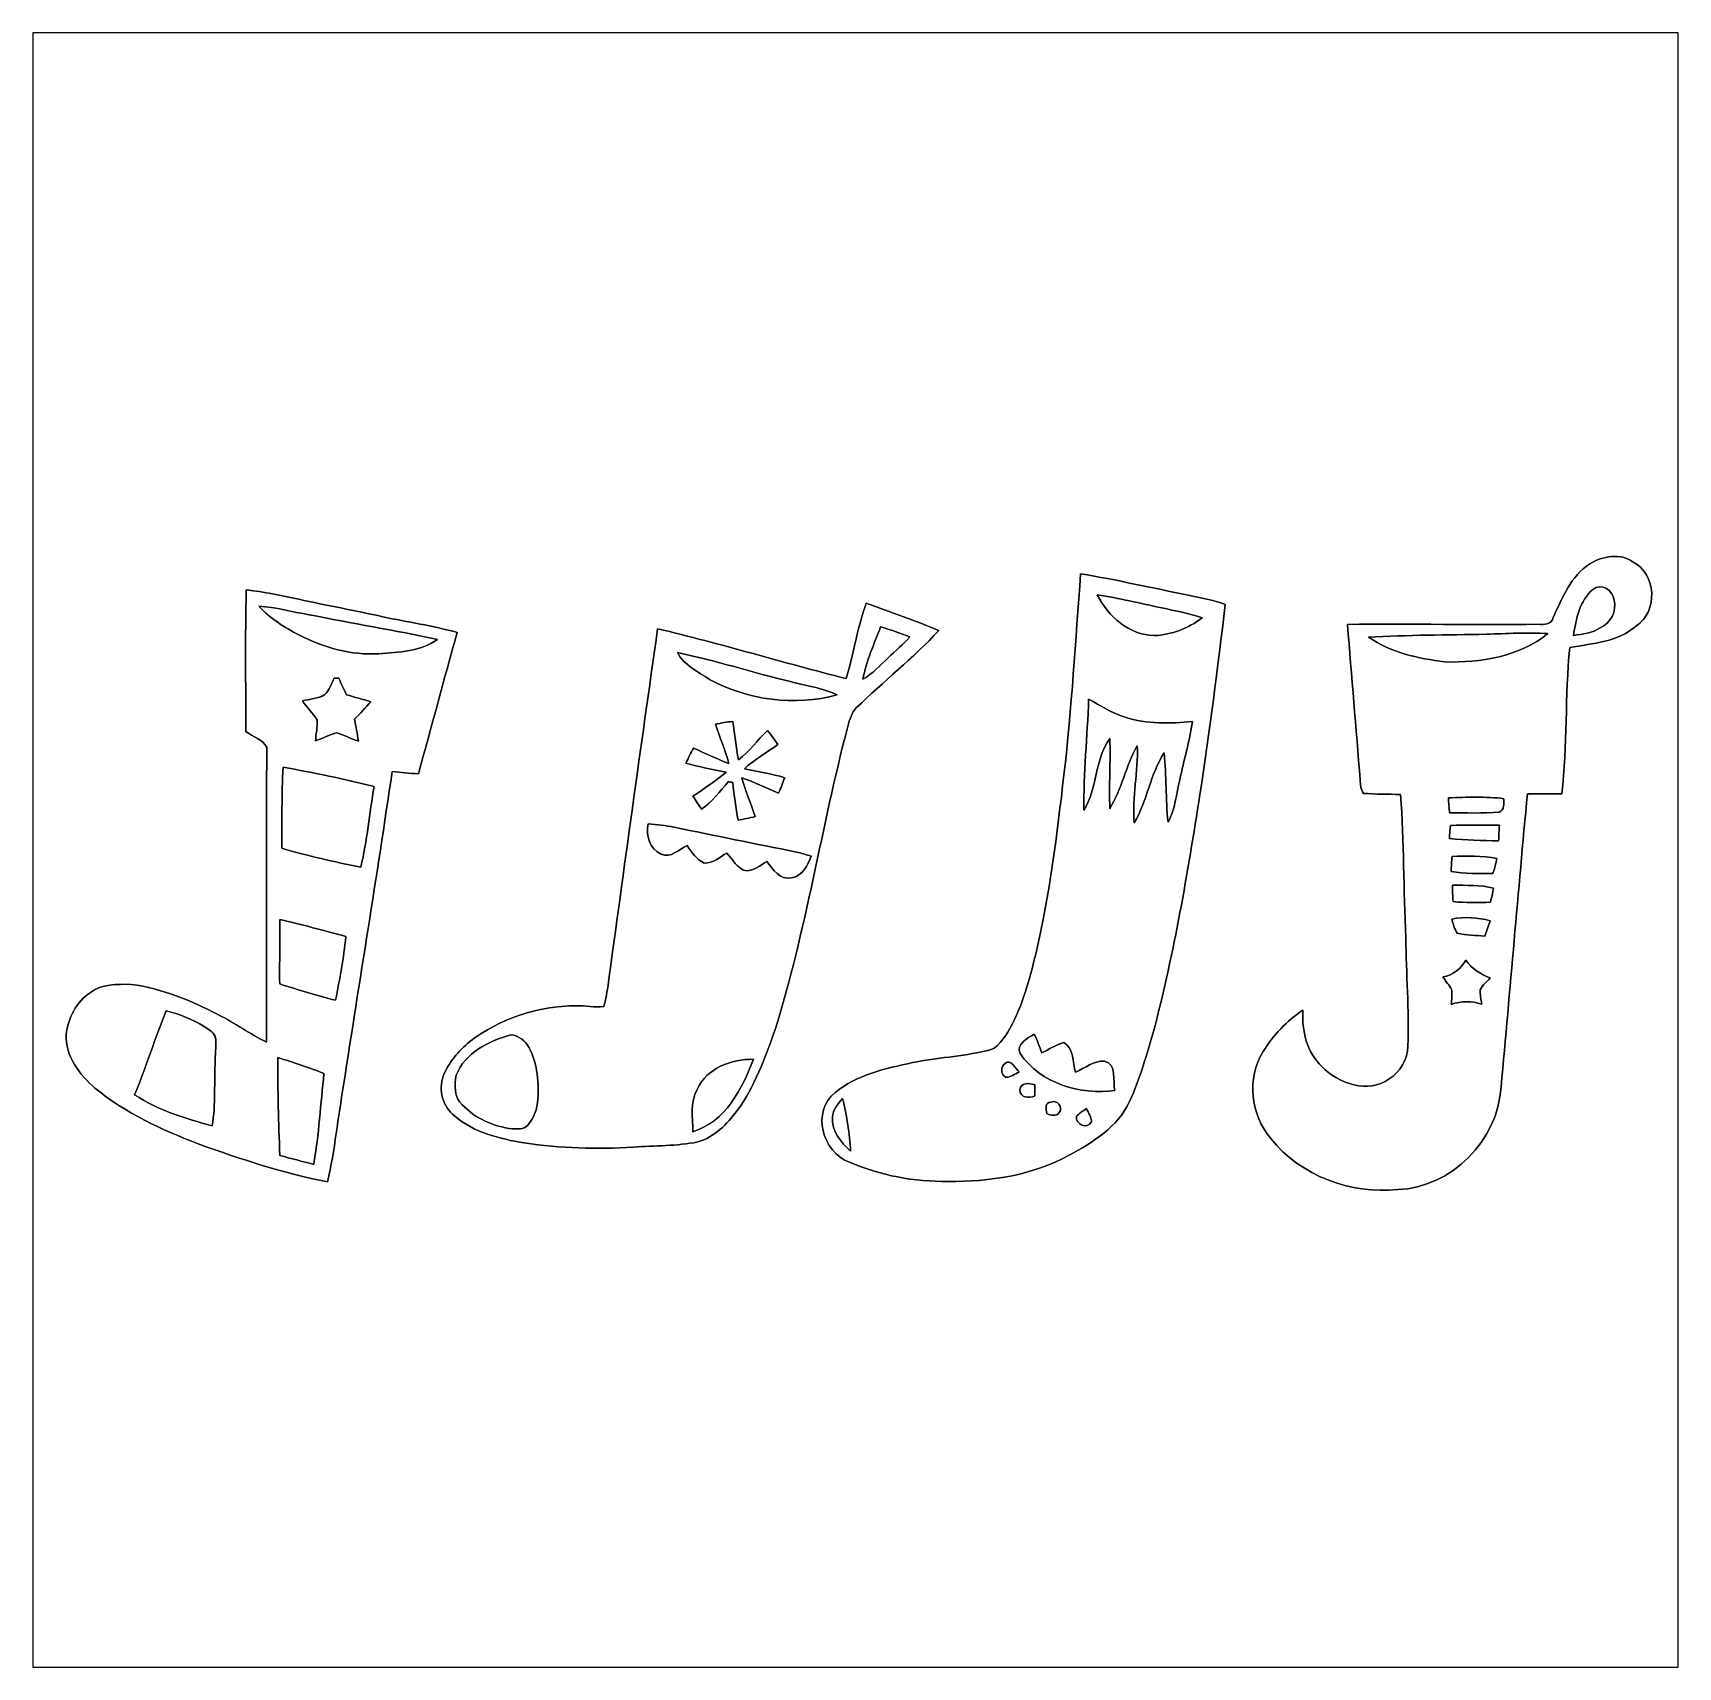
# Model space of a CAD drawing. Header units: centimetres. Extents: x -16.8 to 16.8, y -16.7 to 16.7.
import ezdxf

# ---------------------------------------------------------------- set-up
doc = ezdxf.new("R2010")
doc.units = ezdxf.units.CM
doc.header["$MEASUREMENT"] = 0
doc.layers.add('Layer 1', color=7, linetype='Continuous')

msp = doc.modelspace()

# ---------------------------------------------------------------- linework, layer by layer
at = {"layer": 'Layer 1', "color": 7}
for points, knots in [([(-16.77458, 16.66875), (-16.77458, 16.66875), (16.77458, 16.66875), (16.77458, 16.66875), (16.77458, 16.66875), (16.77458, 16.66875), (16.77458, -16.66875), (16.77458, -16.66875), (16.77458, -16.66875), (16.77458, -16.66875), (-16.77458, -16.66875), (-16.77458, -16.66875), (-16.77458, -16.66875), (-16.77458, -16.66875), (-16.77458, 16.66875), (-16.77458, 16.66875), (-16.77458, 16.66875), (-16.77458, 16.66875), (-16.77458, 16.66875), (-16.77458, 16.66875)], [0, 0, 0, 0, 0.16666667, 0.16666667, 0.16666667, 0.16666667, 0.33333333, 0.33333333, 0.33333333, 0.33333333, 0.5, 0.5, 0.5, 0.5, 0.66666667, 0.66666667, 0.66666667, 0.66666667, 1, 1, 1, 1]), ([(14.97401, 5.83918), (14.59124, 5.58694), (14.40991, 5.14809), (14.22964, 4.74521), (14.22964, 4.74521), (14.20248, 4.60446), (14.03174, 4.58682), (13.91885, 4.6041), (13.91885, 4.6041), (12.62309, 4.59775), (11.32734, 4.60798), (10.03194, 4.6034), (10.03194, 4.6034), (10.11661, 3.54506), (10.20904, 2.48708), (10.29159, 1.42875), (10.29159, 1.42875), (10.29511, 1.34161), (10.29794, 1.22978), (10.35791, 1.1557), (10.35791, 1.1557), (10.60944, 1.137), (10.86273, 1.13912), (11.11603, 1.13136), (11.11603, 1.13136), (11.18835, 0.16157), (11.17282, -0.81174), (11.22468, -1.78259), (11.22468, -1.78259), (11.22433, -2.52342), (11.2963, -3.26319), (11.26455, -4.00403), (11.26455, -4.00403), (11.26984, -4.27426), (11.10156, -4.52684), (10.88143, -4.67113), (10.88143, -4.67113), (10.45351, -4.97628), (9.85097, -4.76956), (9.51442, -4.42031), (9.51442, -4.42031), (9.19621, -4.12891), (9.10696, -3.68229), (9.12036, -3.26884), (9.12036, -3.26884), (8.79757, -3.48933), (8.51359, -3.77684), (8.3125, -4.11268), (8.3125, -4.11268), (7.97313, -4.6549), (8.05991, -5.40561), (8.47055, -5.88645), (8.47055, -5.88645), (9.07627, -6.65233), (10.09897, -7.02204), (11.05923, -6.92785), (11.05923, -6.92785), (12.15072, -6.88869), (13.10746, -5.92138), (13.16355, -4.83658), (13.16355, -4.83658), (13.34841, -2.84268), (13.51386, -0.84737), (13.70154, 1.14618), (13.70154, 1.14618), (13.93437, 1.14582), (14.1665, 1.14582), (14.40039, 1.14406), (14.40039, 1.14406), (14.52386, 2.13466), (14.46212, 3.13796), (14.56761, 4.13067), (14.56761, 4.13067), (15.03539, 4.21605), (15.54903, 4.24286), (15.92333, 4.57447), (15.92333, 4.57447), (16.36924, 4.86163), (16.3322, 5.63351), (15.85807, 5.87446), (15.85807, 5.87446), (15.60054, 6.06496), (15.23153, 5.99475), (14.97401, 5.83918), (14.97401, 5.83918), (14.97401, 5.83918), (14.97401, 5.83918), (14.97401, 5.83918)], [0, 0, 0, 0, 0.04347826, 0.04347826, 0.04347826, 0.04347826, 0.08695652, 0.08695652, 0.08695652, 0.08695652, 0.13043478, 0.13043478, 0.13043478, 0.13043478, 0.17391304, 0.17391304, 0.17391304, 0.17391304, 0.2173913, 0.2173913, 0.2173913, 0.2173913, 0.26086957, 0.26086957, 0.26086957, 0.26086957, 0.30434783, 0.30434783, 0.30434783, 0.30434783, 0.34782609, 0.34782609, 0.34782609, 0.34782609, 0.39130435, 0.39130435, 0.39130435, 0.39130435, 0.43478261, 0.43478261, 0.43478261, 0.43478261, 0.47826087, 0.47826087, 0.47826087, 0.47826087, 0.52173913, 0.52173913, 0.52173913, 0.52173913, 0.56521739, 0.56521739, 0.56521739, 0.56521739, 0.60869565, 0.60869565, 0.60869565, 0.60869565, 0.65217391, 0.65217391, 0.65217391, 0.65217391, 0.69565217, 0.69565217, 0.69565217, 0.69565217, 0.73913043, 0.73913043, 0.73913043, 0.73913043, 0.7826087, 0.7826087, 0.7826087, 0.7826087, 0.82608696, 0.82608696, 0.82608696, 0.82608696, 0.86956522, 0.86956522, 0.86956522, 0.86956522, 0.91304348, 0.91304348, 0.91304348, 0.91304348, 1, 1, 1, 1]), ([(4.5907, 5.63704), (4.48839, 4.26932), (4.40937, 2.89913), (4.25097, 1.53599), (4.25097, 1.53599), (4.11021, 0.31891), (3.95887, -0.90064), (3.68159, -2.0955), (3.68159, -2.0955), (3.55212, -2.62537), (3.40854, -3.16018), (3.14925, -3.64349), (3.14925, -3.64349), (3.02895, -3.82834), (2.9083, -4.06717), (2.66136, -4.09857), (2.66136, -4.09857), (2.16747, -4.21252), (1.6577, -4.23616), (1.16099, -4.33811), (1.16099, -4.33811), (0.61313, -4.45523), (0.02893, -4.58223), (-0.41451, -4.94841), (-0.41451, -4.94841), (-0.90593, -5.32871), (-0.6731, -6.17679), (-0.12383, -6.36834), (-0.12383, -6.36834), (0.50765, -6.63928), (1.1998, -6.77333), (1.88736, -6.75922), (1.88736, -6.75922), (2.73509, -6.77192), (3.60468, -6.63504), (4.35751, -6.22759), (4.35751, -6.22759), (4.84117, -5.96512), (5.35164, -5.65079), (5.58941, -5.13009), (5.58941, -5.13009), (5.80284, -4.65561), (5.94889, -4.15325), (6.09, -3.65372), (6.09, -3.65372), (6.50205, -2.08033), (6.77122, -0.47484), (7.0231, 1.12995), (7.0231, 1.12995), (7.21889, 2.419), (7.38646, 3.71193), (7.53886, 5.00698), (7.53886, 5.00698), (7.2965, 5.09976), (7.03827, 5.14209), (6.78639, 5.19853), (6.78639, 5.19853), (6.05472, 5.3467), (5.32589, 5.50898), (4.5907, 5.63704), (4.5907, 5.63704), (4.5907, 5.63704), (4.5907, 5.63704), (4.5907, 5.63704)], [0, 0, 0, 0, 0.05882353, 0.05882353, 0.05882353, 0.05882353, 0.11764706, 0.11764706, 0.11764706, 0.11764706, 0.17647059, 0.17647059, 0.17647059, 0.17647059, 0.23529412, 0.23529412, 0.23529412, 0.23529412, 0.29411765, 0.29411765, 0.29411765, 0.29411765, 0.35294118, 0.35294118, 0.35294118, 0.35294118, 0.41176471, 0.41176471, 0.41176471, 0.41176471, 0.47058824, 0.47058824, 0.47058824, 0.47058824, 0.52941176, 0.52941176, 0.52941176, 0.52941176, 0.58823529, 0.58823529, 0.58823529, 0.58823529, 0.64705882, 0.64705882, 0.64705882, 0.64705882, 0.70588235, 0.70588235, 0.70588235, 0.70588235, 0.76470588, 0.76470588, 0.76470588, 0.76470588, 0.82352941, 0.82352941, 0.82352941, 0.82352941, 0.88235294, 0.88235294, 0.88235294, 0.88235294, 1, 1, 1, 1]), ([(15.03856, 5.31636), (15.20402, 5.44865), (15.45766, 5.29943), (15.46825, 5.09834), (15.46825, 5.09834), (15.52963, 4.87327), (15.39628, 4.62668), (15.18708, 4.5339), (15.18708, 4.5339), (15.02727, 4.41925), (14.82796, 4.40337), (14.64028, 4.37727), (14.64028, 4.37727), (14.69672, 4.7117), (14.76446, 5.08635), (15.03856, 5.31636)], [0, 0, 0, 0, 0.2, 0.2, 0.2, 0.2, 0.4, 0.4, 0.4, 0.4, 0.6, 0.6, 0.6, 0.6, 1, 1, 1, 1]), ([(-12.42448, 5.30437), (-12.446, 4.3434), (-12.43365, 3.38173), (-12.43295, 2.42006), (-12.43295, 2.42006), (-12.29536, 2.30893), (-12.08229, 2.25531), (-12.00432, 2.09197), (-12.00432, 2.09197), (-12.01808, 0.08855), (-12.01173, -1.91629), (-12.00891, -3.92042), (-12.00891, -3.92042), (-12.34934, -3.75744), (-12.65308, -3.52778), (-12.99245, -3.36162), (-12.99245, -3.36162), (-13.55019, -3.07164), (-14.14039, -2.82399), (-14.76798, -2.74038), (-14.76798, -2.74038), (-15.05056, -2.74108), (-15.37264, -2.72662), (-15.60901, -2.91148), (-15.60901, -2.91148), (-15.89299, -3.09951), (-16.05174, -3.43253), (-16.09901, -3.76202), (-16.09901, -3.76202), (-16.10995, -4.20652), (-15.8309, -4.58082), (-15.50846, -4.85528), (-15.50846, -4.85528), (-14.88899, -5.37139), (-14.14639, -5.70442), (-13.40168, -5.99616), (-13.40168, -5.99616), (-12.53843, -6.30379), (-11.66566, -6.59694), (-10.76396, -6.76875), (-10.76396, -6.76875), (-10.61967, -6.11858), (-10.55194, -5.45324), (-10.43869, -4.79672), (-10.43869, -4.79672), (-10.11308, -2.66418), (-9.75889, -0.53587), (-9.44951, 1.59914), (-9.44951, 1.59914), (-9.27065, 1.5875), (-9.0932, 1.56175), (-8.91399, 1.55469), (-8.91399, 1.55469), (-8.64447, 2.51389), (-8.39399, 3.47839), (-8.12059, 4.43653), (-8.12059, 4.43653), (-8.61907, 4.57482), (-9.13165, 4.65032), (-9.63648, 4.75827), (-9.63648, 4.75827), (-10.20763, 4.88491), (-10.78336, 4.98969), (-11.35486, 5.11422), (-11.35486, 5.11422), (-11.70975, 5.18654), (-12.06324, 5.27015), (-12.42448, 5.30437), (-12.42448, 5.30437), (-12.42448, 5.30437), (-12.42448, 5.30437), (-12.42448, 5.30437)], [0, 0, 0, 0, 0.05263158, 0.05263158, 0.05263158, 0.05263158, 0.10526316, 0.10526316, 0.10526316, 0.10526316, 0.15789474, 0.15789474, 0.15789474, 0.15789474, 0.21052632, 0.21052632, 0.21052632, 0.21052632, 0.26315789, 0.26315789, 0.26315789, 0.26315789, 0.31578947, 0.31578947, 0.31578947, 0.31578947, 0.36842105, 0.36842105, 0.36842105, 0.36842105, 0.42105263, 0.42105263, 0.42105263, 0.42105263, 0.47368421, 0.47368421, 0.47368421, 0.47368421, 0.52631579, 0.52631579, 0.52631579, 0.52631579, 0.57894737, 0.57894737, 0.57894737, 0.57894737, 0.63157895, 0.63157895, 0.63157895, 0.63157895, 0.68421053, 0.68421053, 0.68421053, 0.68421053, 0.73684211, 0.73684211, 0.73684211, 0.73684211, 0.78947368, 0.78947368, 0.78947368, 0.78947368, 0.84210526, 0.84210526, 0.84210526, 0.84210526, 0.89473684, 0.89473684, 0.89473684, 0.89473684, 1, 1, 1, 1]), ([(0.21978, 5.03802), (0.04022, 4.53708), (-0.03986, 4.0072), (-0.18979, 3.49709), (-0.18979, 3.49709), (-1.47567, 3.82058), (-2.74567, 4.20793), (-4.03543, 4.51344), (-4.03543, 4.51344), (-4.38256, 2.07327), (-4.71876, -0.36865), (-5.05319, -2.81023), (-5.05319, -2.81023), (-5.07718, -2.93793), (-5.09235, -3.06952), (-5.13468, -3.19334), (-5.13468, -3.19334), (-5.3213, -3.22016), (-5.50933, -3.16477), (-5.69666, -3.17818), (-5.69666, -3.17818), (-6.47453, -3.17888), (-7.25382, -3.43747), (-7.87083, -3.91266), (-7.87083, -3.91266), (-8.09731, -4.10175), (-8.30121, -4.33493), (-8.40634, -4.61398), (-8.40634, -4.61398), (-8.51253, -4.89761), (-8.41304, -5.23804), (-8.17668, -5.42572), (-8.17668, -5.42572), (-7.78157, -5.76756), (-7.25734, -5.88998), (-6.75534, -5.97641), (-6.75534, -5.97641), (-6.01909, -6.08436), (-5.27085, -6.11082), (-4.52826, -6.06178), (-4.52826, -6.06178), (-4.09116, -6.03003), (-3.64772, -6.03991), (-3.21557, -5.9563), (-3.21557, -5.9563), (-2.87479, -5.85823), (-2.61832, -5.59012), (-2.41159, -5.3153), (-2.41159, -5.3153), (-2.05176, -4.82565), (-1.85032, -4.2478), (-1.645, -3.68265), (-1.645, -3.68265), (-1.00577, -1.64994), (-0.69674, 0.46496), (-0.15699, 2.52271), (-0.15699, 2.52271), (-0.11571, 2.65677), (-0.08361, 2.80494), (0.02258, 2.90407), (0.02258, 2.90407), (0.5715, 3.43888), (1.17687, 3.91513), (1.69933, 4.4771), (1.69933, 4.4771), (1.2125, 4.68101), (0.71296, 4.85175), (0.21978, 5.03802)], [0, 0, 0, 0, 0.05555556, 0.05555556, 0.05555556, 0.05555556, 0.11111111, 0.11111111, 0.11111111, 0.11111111, 0.16666667, 0.16666667, 0.16666667, 0.16666667, 0.22222222, 0.22222222, 0.22222222, 0.22222222, 0.27777778, 0.27777778, 0.27777778, 0.27777778, 0.33333333, 0.33333333, 0.33333333, 0.33333333, 0.38888889, 0.38888889, 0.38888889, 0.38888889, 0.44444444, 0.44444444, 0.44444444, 0.44444444, 0.5, 0.5, 0.5, 0.5, 0.55555556, 0.55555556, 0.55555556, 0.55555556, 0.61111111, 0.61111111, 0.61111111, 0.61111111, 0.66666667, 0.66666667, 0.66666667, 0.66666667, 0.72222222, 0.72222222, 0.72222222, 0.72222222, 0.77777778, 0.77777778, 0.77777778, 0.77777778, 0.83333333, 0.83333333, 0.83333333, 0.83333333, 0.88888889, 0.88888889, 0.88888889, 0.88888889, 1, 1, 1, 1]), ([(4.92866, 5.20206), (5.37316, 5.14456), (5.80743, 5.02744), (6.24699, 4.9403), (6.24699, 4.9403), (6.5218, 4.87751), (6.80332, 4.83376), (7.06896, 4.73604), (7.06896, 4.73604), (6.7885, 4.51979), (6.44772, 4.38891), (6.09212, 4.37409), (6.09212, 4.37409), (5.58412, 4.38362), (5.14985, 4.76497), (4.92866, 5.20206)], [0, 0, 0, 0, 0.2, 0.2, 0.2, 0.2, 0.4, 0.4, 0.4, 0.4, 0.6, 0.6, 0.6, 0.6, 1, 1, 1, 1]), ([(-12.16695, 4.97417), (-11.81982, 4.95653), (-11.48398, 4.85387), (-11.14213, 4.79989), (-11.14213, 4.79989), (-10.27148, 4.62174), (-9.39341, 4.48028), (-8.52417, 4.29719), (-8.52417, 4.29719), (-8.86389, 4.05059), (-9.3158, 4.03119), (-9.71868, 4.00403), (-9.71868, 4.00403), (-10.28771, 3.96628), (-10.84509, 4.13385), (-11.34886, 4.38609), (-11.34886, 4.38609), (-11.64766, 4.5406), (-11.93588, 4.72722), (-12.16695, 4.97417)], [0, 0, 0, 0, 0.16666667, 0.16666667, 0.16666667, 0.16666667, 0.33333333, 0.33333333, 0.33333333, 0.33333333, 0.5, 0.5, 0.5, 0.5, 0.66666667, 0.66666667, 0.66666667, 0.66666667, 1, 1, 1, 1]), ([(0.51188, 4.5526), (0.71296, 4.49333), (0.91087, 4.42383), (1.10561, 4.34516), (1.10561, 4.34516), (0.9719, 4.19065), (0.81104, 4.06294), (0.66675, 3.91936), (0.66675, 3.91936), (0.50165, 3.76661), (0.34925, 3.59516), (0.15169, 3.48298), (0.15169, 3.48298), (0.22119, 3.8541), (0.37712, 4.20229), (0.51188, 4.5526)], [0, 0, 0, 0, 0.2, 0.2, 0.2, 0.2, 0.4, 0.4, 0.4, 0.4, 0.6, 0.6, 0.6, 0.6, 1, 1, 1, 1]), ([(12.8591, 4.40126), (13.27891, 4.41537), (13.69907, 4.43794), (14.11922, 4.41396), (14.11922, 4.41396), (13.53714, 3.94159), (12.74657, 3.81952), (12.01667, 3.8354), (12.01667, 3.8354), (11.48009, 3.9116), (10.91353, 4.02131), (10.46304, 4.34199), (10.46304, 4.34199), (11.26067, 4.38644), (12.06041, 4.38573), (12.8591, 4.40126)], [0, 0, 0, 0, 0.2, 0.2, 0.2, 0.2, 0.4, 0.4, 0.4, 0.4, 0.6, 0.6, 0.6, 0.6, 1, 1, 1, 1]), ([(-3.63291, 4.02661), (-2.85468, 3.87068), (-2.09762, 3.61915), (-1.32503, 3.435), (-1.32503, 3.435), (-1.0093, 3.34398), (-0.67275, 3.31188), (-0.37606, 3.16301), (-0.37606, 3.16301), (-1.2386, 2.93123), (-2.19428, 3.05259), (-2.97744, 3.48051), (-2.97744, 3.48051), (-3.21451, 3.63326), (-3.49144, 3.76908), (-3.63291, 4.02661)], [0, 0, 0, 0, 0.2, 0.2, 0.2, 0.2, 0.4, 0.4, 0.4, 0.4, 0.6, 0.6, 0.6, 0.6, 1, 1, 1, 1]), ([(-10.63061, 3.50837), (-10.60768, 3.50767), (-10.56111, 3.50661), (-10.53818, 3.50591), (-10.53818, 3.50591), (-10.48597, 3.39266), (-10.43305, 3.27942), (-10.38084, 3.16583), (-10.38084, 3.16583), (-10.21574, 3.11926), (-10.04958, 3.07411), (-9.88519, 3.02507), (-9.88519, 3.02507), (-9.99419, 2.90513), (-10.10426, 2.78589), (-10.21362, 2.66594), (-10.21362, 2.66594), (-10.18787, 2.51919), (-10.16106, 2.37102), (-10.13813, 2.22321), (-10.13813, 2.22321), (-10.28629, 2.27118), (-10.42635, 2.33962), (-10.5731, 2.39042), (-10.5731, 2.39042), (-10.72374, 2.35091), (-10.86309, 2.27718), (-11.00914, 2.22391), (-11.00914, 2.22391), (-11.00773, 2.36608), (-10.96398, 2.50825), (-10.9788, 2.65007), (-10.9788, 2.65007), (-11.06029, 2.79294), (-11.18623, 2.90477), (-11.27866, 3.04094), (-11.27866, 3.04094), (-11.12943, 3.08363), (-10.95728, 3.08187), (-10.82358, 3.17041), (-10.82358, 3.17041), (-10.72727, 3.26073), (-10.68811, 3.39266), (-10.63061, 3.50837)], [0, 0, 0, 0, 0.08333333, 0.08333333, 0.08333333, 0.08333333, 0.16666667, 0.16666667, 0.16666667, 0.16666667, 0.25, 0.25, 0.25, 0.25, 0.33333333, 0.33333333, 0.33333333, 0.33333333, 0.41666667, 0.41666667, 0.41666667, 0.41666667, 0.5, 0.5, 0.5, 0.5, 0.58333333, 0.58333333, 0.58333333, 0.58333333, 0.66666667, 0.66666667, 0.66666667, 0.66666667, 0.75, 0.75, 0.75, 0.75, 0.83333333, 0.83333333, 0.83333333, 0.83333333, 1, 1, 1, 1]), ([(4.75403, 3.07516), (5.00027, 2.95169), (5.22852, 2.78659), (5.49698, 2.71145), (5.49698, 2.71145), (5.93937, 2.5594), (6.41491, 2.58022), (6.87423, 2.6229), (6.87423, 2.6229), (6.80932, 2.22144), (6.69643, 1.82951), (6.61529, 1.43122), (6.61529, 1.43122), (6.5405, 1.14441), (6.5218, 0.83432), (6.37469, 0.57079), (6.37469, 0.57079), (6.32072, 1.03928), (6.34753, 1.51342), (6.29109, 1.98155), (6.29109, 1.98155), (6.01345, 1.54093), (5.94607, 1.00295), (5.68572, 0.55386), (5.68572, 0.55386), (5.62892, 1.08021), (5.77356, 1.59949), (5.74499, 2.12584), (5.74499, 2.12584), (5.51286, 1.71944), (5.43137, 1.24354), (5.18654, 0.84314), (5.18654, 0.84314), (5.16396, 1.31974), (5.20665, 1.79599), (5.18513, 2.27224), (5.18513, 2.27224), (4.87116, 1.84609), (4.93712, 1.25765), (4.65561, 0.80998), (4.65561, 0.80998), (4.64855, 1.56563), (4.73004, 2.31987), (4.75403, 3.07516)], [0, 0, 0, 0, 0.08333333, 0.08333333, 0.08333333, 0.08333333, 0.16666667, 0.16666667, 0.16666667, 0.16666667, 0.25, 0.25, 0.25, 0.25, 0.33333333, 0.33333333, 0.33333333, 0.33333333, 0.41666667, 0.41666667, 0.41666667, 0.41666667, 0.5, 0.5, 0.5, 0.5, 0.58333333, 0.58333333, 0.58333333, 0.58333333, 0.66666667, 0.66666667, 0.66666667, 0.66666667, 0.75, 0.75, 0.75, 0.75, 0.83333333, 0.83333333, 0.83333333, 0.83333333, 1, 1, 1, 1]), ([(-2.85574, 2.56646), (-2.73861, 2.59009), (-2.62149, 2.60844), (-2.50261, 2.62361), (-2.50261, 2.62361), (-2.46451, 2.3622), (-2.43769, 2.09938), (-2.38831, 1.83974), (-2.38831, 1.83974), (-2.16359, 2.00978), (-1.99637, 2.2419), (-1.7974, 2.43946), (-1.7974, 2.43946), (-1.72544, 2.34527), (-1.65135, 2.25143), (-1.58221, 2.15441), (-1.58221, 2.15441), (-1.8101, 1.99002), (-2.05811, 1.85032), (-2.26554, 1.65841), (-2.26554, 1.65841), (-1.99178, 1.59702), (-1.71344, 1.55434), (-1.44392, 1.47532), (-1.44392, 1.47532), (-1.48131, 1.36878), (-1.52294, 1.26365), (-1.5688, 1.16064), (-1.5688, 1.16064), (-1.82245, 1.25801), (-2.06199, 1.38959), (-2.32022, 1.47532), (-2.32022, 1.47532), (-2.24755, 1.20438), (-2.13113, 0.94827), (-2.04682, 0.68121), (-2.04682, 0.68121), (-2.16147, 0.65158), (-2.2793, 0.63006), (-2.39466, 0.60537), (-2.39466, 0.60537), (-2.44581, 0.86007), (-2.47156, 1.11866), (-2.50331, 1.37619), (-2.50331, 1.37619), (-2.52448, 1.38077), (-2.56681, 1.3903), (-2.58798, 1.39488), (-2.58798, 1.39488), (-2.7626, 1.1998), (-2.92135, 0.9839), (-3.13761, 0.8315), (-3.13761, 0.8315), (-3.19758, 0.91934), (-3.25649, 1.00683), (-3.31399, 1.09538), (-3.31399, 1.09538), (-3.08822, 1.25765), (-2.84868, 1.40264), (-2.64054, 1.58821), (-2.64054, 1.58821), (-2.91289, 1.64888), (-3.18982, 1.69122), (-3.45758, 1.77024), (-3.45758, 1.77024), (-3.4096, 1.87572), (-3.3588, 1.97979), (-3.302, 2.08068), (-3.302, 2.08068), (-3.06352, 1.97379), (-2.82928, 1.85632), (-2.58339, 1.76636), (-2.58339, 1.76636), (-2.64654, 2.04223), (-2.77424, 2.29658), (-2.85574, 2.56646)], [0, 0, 0, 0, 0.05, 0.05, 0.05, 0.05, 0.1, 0.1, 0.1, 0.1, 0.15, 0.15, 0.15, 0.15, 0.2, 0.2, 0.2, 0.2, 0.25, 0.25, 0.25, 0.25, 0.3, 0.3, 0.3, 0.3, 0.35, 0.35, 0.35, 0.35, 0.4, 0.4, 0.4, 0.4, 0.45, 0.45, 0.45, 0.45, 0.5, 0.5, 0.5, 0.5, 0.55, 0.55, 0.55, 0.55, 0.6, 0.6, 0.6, 0.6, 0.65, 0.65, 0.65, 0.65, 0.7, 0.7, 0.7, 0.7, 0.75, 0.75, 0.75, 0.75, 0.8, 0.8, 0.8, 0.8, 0.85, 0.85, 0.85, 0.85, 0.9, 0.9, 0.9, 0.9, 1, 1, 1, 1]), ([(-11.67201, 1.68945), (-11.05041, 1.57692), (-10.43058, 1.4478), (-9.81816, 1.29434), (-9.81816, 1.29434), (-9.91094, 0.74789), (-9.95786, 0.19226), (-10.08839, -0.34749), (-10.08839, -0.34749), (-10.63025, -0.24483), (-11.16894, -0.11959), (-11.69811, 0.03528), (-11.69811, 0.03528), (-11.69353, 0.58667), (-11.70481, 1.13877), (-11.67201, 1.68945)], [0, 0, 0, 0, 0.2, 0.2, 0.2, 0.2, 0.4, 0.4, 0.4, 0.4, 0.6, 0.6, 0.6, 0.6, 1, 1, 1, 1]), ([(12.0904, 1.06574), (12.46752, 1.07421), (12.84817, 1.09573), (13.22423, 1.04599), (13.22423, 1.04599), (13.22211, 0.95603), (13.23305, 0.81668), (13.12827, 0.77258), (13.12827, 0.77258), (12.79031, 0.74542), (12.45164, 0.75636), (12.11368, 0.75847), (12.11368, 0.75847), (12.10451, 0.86078), (12.0964, 0.96379), (12.0904, 1.06574)], [0, 0, 0, 0, 0.2, 0.2, 0.2, 0.2, 0.4, 0.4, 0.4, 0.4, 0.6, 0.6, 0.6, 0.6, 1, 1, 1, 1]), ([(-4.22734, 0.53305), (-4.04989, 0.52282), (-3.8735, 0.49565), (-3.69817, 0.46461), (-3.69817, 0.46461), (-2.86773, 0.29281), (-2.03623, 0.12488), (-1.20438, -0.04128), (-1.20438, -0.04128), (-1.10314, -0.06385), (-1.00436, -0.09454), (-0.90523, -0.12524), (-0.90523, -0.12524), (-0.96979, -0.31256), (-1.08373, -0.53411), (-1.30175, -0.56444), (-1.30175, -0.56444), (-1.54517, -0.63253), (-1.68593, -0.38735), (-1.80658, -0.23142), (-1.80658, -0.23142), (-1.93957, -0.30939), (-2.06975, -0.42298), (-2.23061, -0.42651), (-2.23061, -0.42651), (-2.41088, -0.375), (-2.50508, -0.18944), (-2.62573, -0.06209), (-2.62573, -0.06209), (-2.77248, -0.14288), (-2.90301, -0.27728), (-3.08469, -0.26599), (-3.08469, -0.26599), (-3.24026, -0.19685), (-3.33904, -0.04692), (-3.43112, 0.08961), (-3.43112, 0.08961), (-3.6001, 0.02223), (-3.77119, -0.18239), (-3.96311, -0.08396), (-3.96311, -0.08396), (-4.20158, 0.02223), (-4.27284, 0.29669), (-4.22734, 0.53305)], [0, 0, 0, 0, 0.08333333, 0.08333333, 0.08333333, 0.08333333, 0.16666667, 0.16666667, 0.16666667, 0.16666667, 0.25, 0.25, 0.25, 0.25, 0.33333333, 0.33333333, 0.33333333, 0.33333333, 0.41666667, 0.41666667, 0.41666667, 0.41666667, 0.5, 0.5, 0.5, 0.5, 0.58333333, 0.58333333, 0.58333333, 0.58333333, 0.66666667, 0.66666667, 0.66666667, 0.66666667, 0.75, 0.75, 0.75, 0.75, 0.83333333, 0.83333333, 0.83333333, 0.83333333, 1, 1, 1, 1]), ([(12.13062, 0.50236), (12.46364, 0.51012), (12.79737, 0.51153), (13.13109, 0.50341), (13.13109, 0.50341), (13.12333, 0.3997), (13.12122, 0.29316), (13.11451, 0.18838), (13.11451, 0.18838), (12.77937, 0.19262), (12.44388, 0.19614), (12.11157, 0.23495), (12.11157, 0.23495), (12.11615, 0.30198), (12.12568, 0.43568), (12.13062, 0.50236)], [0, 0, 0, 0, 0.2, 0.2, 0.2, 0.2, 0.4, 0.4, 0.4, 0.4, 0.6, 0.6, 0.6, 0.6, 1, 1, 1, 1]), ([(12.16448, -0.12982), (12.46928, -0.12665), (12.77761, -0.11712), (13.07959, -0.1711), (13.07959, -0.1711), (13.05313, -0.27199), (13.04361, -0.38065), (12.99739, -0.47625), (12.99739, -0.47625), (12.7127, -0.48401), (12.42624, -0.48189), (12.14508, -0.43568), (12.14508, -0.43568), (12.15072, -0.33338), (12.15707, -0.23142), (12.16448, -0.12982)], [0, 0, 0, 0, 0.2, 0.2, 0.2, 0.2, 0.4, 0.4, 0.4, 0.4, 0.6, 0.6, 0.6, 0.6, 1, 1, 1, 1]), ([(12.17295, -0.7172), (12.45235, -0.72672), (12.73951, -0.70414), (13.01256, -0.77929), (13.01256, -0.77929), (12.9921, -0.87559), (12.97093, -0.97155), (12.94977, -1.06751), (12.94977, -1.06751), (12.69436, -1.06786), (12.4393, -1.0795), (12.1853, -1.05339), (12.1853, -1.05339), (12.17789, -0.94121), (12.17224, -0.82938), (12.17295, -0.7172)], [0, 0, 0, 0, 0.2, 0.2, 0.2, 0.2, 0.4, 0.4, 0.4, 0.4, 0.6, 0.6, 0.6, 0.6, 1, 1, 1, 1]), ([(-11.73621, -1.41781), (-11.28607, -1.52153), (-10.84086, -1.64359), (-10.3946, -1.76283), (-10.3946, -1.76283), (-10.43517, -2.20063), (-10.51842, -2.63278), (-10.60203, -3.06388), (-10.60203, -3.06388), (-10.98762, -2.97356), (-11.36438, -2.85009), (-11.74221, -2.73226), (-11.74221, -2.73226), (-11.7475, -2.29411), (-11.73445, -1.85596), (-11.73621, -1.41781)], [0, 0, 0, 0, 0.2, 0.2, 0.2, 0.2, 0.4, 0.4, 0.4, 0.4, 0.6, 0.6, 0.6, 0.6, 1, 1, 1, 1]), ([(12.15884, -1.41111), (12.41742, -1.35573), (12.68942, -1.37901), (12.94483, -1.44286), (12.94483, -1.44286), (12.9092, -1.54869), (12.87216, -1.65418), (12.83123, -1.75824), (12.83123, -1.75824), (12.64497, -1.73814), (12.45376, -1.74061), (12.27137, -1.69439), (12.27137, -1.69439), (12.20964, -1.61149), (12.19024, -1.50671), (12.15884, -1.41111)], [0, 0, 0, 0, 0.2, 0.2, 0.2, 0.2, 0.4, 0.4, 0.4, 0.4, 0.6, 0.6, 0.6, 0.6, 1, 1, 1, 1]), ([(11.97963, -2.59045), (12.18636, -2.54811), (12.34122, -2.42323), (12.44741, -2.24437), (12.44741, -2.24437), (12.56206, -2.43064), (12.74868, -2.52624), (12.94165, -2.61056), (12.94165, -2.61056), (12.8718, -2.68817), (12.78396, -2.75519), (12.74127, -2.85291), (12.74127, -2.85291), (12.7314, -2.95028), (12.75821, -3.04624), (12.77056, -3.14254), (12.77056, -3.14254), (12.56771, -3.07904), (12.34828, -3.07411), (12.14861, -3.15101), (12.14861, -3.15101), (12.15284, -3.05294), (12.1726, -2.95416), (12.15813, -2.85644), (12.15813, -2.85644), (12.11509, -2.75731), (12.03325, -2.68287), (11.97963, -2.59045)], [0, 0, 0, 0, 0.125, 0.125, 0.125, 0.125, 0.25, 0.25, 0.25, 0.25, 0.375, 0.375, 0.375, 0.375, 0.5, 0.5, 0.5, 0.5, 0.625, 0.625, 0.625, 0.625, 0.75, 0.75, 0.75, 0.75, 1, 1, 1, 1]), ([(-14.05467, -3.27836), (-13.79185, -3.35456), (-13.53044, -3.44417), (-13.29902, -3.59339), (-13.29902, -3.59339), (-13.21012, -3.65196), (-13.0997, -3.70205), (-13.05525, -3.80506), (-13.05525, -3.80506), (-13.02667, -3.96381), (-13.06089, -4.12538), (-13.05631, -4.2859), (-13.05631, -4.2859), (-13.07888, -4.73251), (-13.04819, -5.18372), (-13.11663, -5.62751), (-13.11663, -5.62751), (-13.66555, -5.47829), (-14.22153, -5.30931), (-14.70131, -4.99428), (-14.70131, -4.99428), (-14.46601, -4.42983), (-14.28785, -3.84387), (-14.05467, -3.27836)], [0, 0, 0, 0, 0.14285714, 0.14285714, 0.14285714, 0.14285714, 0.28571429, 0.28571429, 0.28571429, 0.28571429, 0.42857143, 0.42857143, 0.42857143, 0.42857143, 0.57142857, 0.57142857, 0.57142857, 0.57142857, 0.71428571, 0.71428571, 0.71428571, 0.71428571, 1, 1, 1, 1]), ([(-7.0298, -3.77014), (-6.68831, -3.79659), (-6.54932, -4.21146), (-6.50311, -4.49651), (-6.50311, -4.49651), (-6.4583, -4.87116), (-6.40927, -5.31848), (-6.69149, -5.6201), (-6.69149, -5.6201), (-6.76804, -5.70442), (-6.89469, -5.69277), (-6.99735, -5.68819), (-6.99735, -5.68819), (-7.37941, -5.64339), (-7.75229, -5.47793), (-8.01934, -5.19712), (-8.01934, -5.19712), (-8.18127, -5.04578), (-8.1848, -4.79354), (-8.14211, -4.59317), (-8.14211, -4.59317), (-7.96431, -4.13279), (-7.4743, -3.89925), (-7.0298, -3.77014)], [0, 0, 0, 0, 0.14285714, 0.14285714, 0.14285714, 0.14285714, 0.28571429, 0.28571429, 0.28571429, 0.28571429, 0.42857143, 0.42857143, 0.42857143, 0.42857143, 0.57142857, 0.57142857, 0.57142857, 0.57142857, 0.71428571, 0.71428571, 0.71428571, 0.71428571, 1, 1, 1, 1]), ([(3.36021, -4.15325), (3.26743, -3.96275), (3.50767, -3.83364), (3.64631, -3.7592), (3.64631, -3.7592), (3.70593, -3.88267), (3.75214, -4.01108), (3.79836, -4.14055), (3.79836, -4.14055), (3.94511, -4.06329), (4.0894, -3.97616), (4.24956, -3.92889), (4.24956, -3.92889), (4.4637, -4.04777), (4.41501, -4.3307), (4.4891, -4.53319), (4.4891, -4.53319), (4.67748, -4.44676), (4.85987, -4.29613), (5.07577, -4.30636), (5.07577, -4.30636), (5.34423, -4.35716), (5.23875, -4.72757), (5.29026, -4.9089), (5.29026, -4.9089), (4.58364, -5.00098), (3.77543, -4.76568), (3.36021, -4.15325)], [0, 0, 0, 0, 0.125, 0.125, 0.125, 0.125, 0.25, 0.25, 0.25, 0.25, 0.375, 0.375, 0.375, 0.375, 0.5, 0.5, 0.5, 0.5, 0.625, 0.625, 0.625, 0.625, 0.75, 0.75, 0.75, 0.75, 1, 1, 1, 1]), ([(-11.78137, -4.23545), (-11.46316, -4.32999), (-11.14813, -4.43583), (-10.8398, -4.5593), (-10.8398, -4.5593), (-10.90507, -5.17701), (-10.94211, -5.80002), (-11.04865, -6.41279), (-11.04865, -6.41279), (-11.27936, -6.35318), (-11.50973, -6.29391), (-11.73833, -6.22935), (-11.73833, -6.22935), (-11.77008, -5.56542), (-11.77854, -4.90008), (-11.78137, -4.23545)], [0, 0, 0, 0, 0.2, 0.2, 0.2, 0.2, 0.4, 0.4, 0.4, 0.4, 0.6, 0.6, 0.6, 0.6, 1, 1, 1, 1]), ([(-3.22933, -4.88456), (-3.03389, -4.44535), (-2.53048, -4.26861), (-2.08033, -4.26861), (-2.08033, -4.26861), (-2.31034, -4.87327), (-2.65183, -5.54461), (-3.31929, -5.74604), (-3.31929, -5.74604), (-3.31399, -5.45924), (-3.38173, -5.14667), (-3.22933, -4.88456)], [0, 0, 0, 0, 0.25, 0.25, 0.25, 0.25, 0.5, 0.5, 0.5, 0.5, 1, 1, 1, 1]), ([(3.05153, -4.35681), (3.1683, -4.25133), (3.26214, -4.45699), (3.33693, -4.52826), (3.33693, -4.52826), (3.24979, -4.57447), (3.16265, -4.63374), (3.06035, -4.63656), (3.06035, -4.63656), (2.95769, -4.57694), (2.95381, -4.42207), (3.05153, -4.35681)], [0, 0, 0, 0, 0.25, 0.25, 0.25, 0.25, 0.5, 0.5, 0.5, 0.5, 1, 1, 1, 1]), ([(3.34857, -4.89303), (3.37608, -4.73393), (3.53907, -4.75156), (3.65654, -4.78931), (3.65654, -4.78931), (3.65654, -4.78931), (3.65654, -5.01791), (3.65654, -5.01791), (3.65654, -5.01791), (3.53448, -5.06377), (3.35421, -5.06342), (3.34857, -4.89303)], [0, 0, 0, 0, 0.25, 0.25, 0.25, 0.25, 0.5, 0.5, 0.5, 0.5, 1, 1, 1, 1]), ([(-0.47202, -5.45042), (-0.46496, -5.29872), (-0.36019, -5.17772), (-0.26353, -5.07048), (-0.26353, -5.07048), (-0.17357, -5.42184), (-0.12383, -5.78273), (-0.09913, -6.14433), (-0.09913, -6.14433), (-0.29386, -5.96547), (-0.49424, -5.73405), (-0.47202, -5.45042)], [0, 0, 0, 0, 0.25, 0.25, 0.25, 0.25, 0.5, 0.5, 0.5, 0.5, 1, 1, 1, 1]), ([(3.9818, -5.14491), (4.1081, -5.08), (4.24251, -5.24439), (4.15643, -5.35481), (4.15643, -5.35481), (4.1021, -5.45112), (3.98004, -5.40491), (3.89855, -5.37774), (3.89855, -5.37774), (3.8802, -5.27544), (3.86009, -5.14844), (3.9818, -5.14491)], [0, 0, 0, 0, 0.25, 0.25, 0.25, 0.25, 0.5, 0.5, 0.5, 0.5, 1, 1, 1, 1]), ([(4.50638, -5.43101), (4.56424, -5.36716), (4.63903, -5.32306), (4.70994, -5.27544), (4.70994, -5.27544), (4.75368, -5.36152), (4.80836, -5.44795), (4.8133, -5.54743), (4.8133, -5.54743), (4.72793, -5.70794), (4.47393, -5.59541), (4.50638, -5.43101)], [0, 0, 0, 0, 0.25, 0.25, 0.25, 0.25, 0.5, 0.5, 0.5, 0.5, 1, 1, 1, 1])]:
    msp.add_open_spline(points, degree=3, knots=knots, dxfattribs=at)
at = {"layer": 'Layer 1', "color": 8}
for points, knots in [([(14.97401, 5.83918), (15.23153, 5.99475), (15.60054, 6.06496), (15.85807, 5.87446), (15.85807, 5.87446), (16.3322, 5.63351), (16.36924, 4.86163), (15.92333, 4.57447), (15.92333, 4.57447), (15.54903, 4.24286), (15.03539, 4.21605), (14.56761, 4.13067), (14.56761, 4.13067), (14.46212, 3.13796), (14.52386, 2.13466), (14.40039, 1.14406), (14.40039, 1.14406), (14.1665, 1.14582), (13.93437, 1.14582), (13.70154, 1.14618), (13.70154, 1.14618), (13.51386, -0.84737), (13.34841, -2.84268), (13.16355, -4.83658), (13.16355, -4.83658), (13.10746, -5.92138), (12.15072, -6.88869), (11.05923, -6.92785), (11.05923, -6.92785), (10.09897, -7.02204), (9.07627, -6.65233), (8.47055, -5.88645), (8.47055, -5.88645), (8.05991, -5.40561), (7.97313, -4.6549), (8.3125, -4.11268), (8.3125, -4.11268), (8.51359, -3.77684), (8.79757, -3.48933), (9.12036, -3.26884), (9.12036, -3.26884), (9.10696, -3.68229), (9.19621, -4.12891), (9.51442, -4.42031), (9.51442, -4.42031), (9.85097, -4.76956), (10.45351, -4.97628), (10.88143, -4.67113), (10.88143, -4.67113), (11.10156, -4.52684), (11.26984, -4.27426), (11.26455, -4.00403), (11.26455, -4.00403), (11.2963, -3.26319), (11.22433, -2.52342), (11.22468, -1.78259), (11.22468, -1.78259), (11.17282, -0.81174), (11.18835, 0.16157), (11.11603, 1.13136), (11.11603, 1.13136), (10.86273, 1.13912), (10.60944, 1.137), (10.35791, 1.1557), (10.35791, 1.1557), (10.29794, 1.22978), (10.29511, 1.34161), (10.29159, 1.42875), (10.29159, 1.42875), (10.20904, 2.48708), (10.11661, 3.54506), (10.03194, 4.6034), (10.03194, 4.6034), (11.32734, 4.60798), (12.62309, 4.59775), (13.91885, 4.6041), (13.91885, 4.6041), (14.03174, 4.58682), (14.20248, 4.60446), (14.22964, 4.74521), (14.22964, 4.74521), (14.40991, 5.14809), (14.59124, 5.58694), (14.97401, 5.83918), (14.97401, 5.83918), (14.97401, 5.83918), (14.97401, 5.83918), (14.97401, 5.83918)], [0, 0, 0, 0, 0.04347826, 0.04347826, 0.04347826, 0.04347826, 0.08695652, 0.08695652, 0.08695652, 0.08695652, 0.13043478, 0.13043478, 0.13043478, 0.13043478, 0.17391304, 0.17391304, 0.17391304, 0.17391304, 0.2173913, 0.2173913, 0.2173913, 0.2173913, 0.26086957, 0.26086957, 0.26086957, 0.26086957, 0.30434783, 0.30434783, 0.30434783, 0.30434783, 0.34782609, 0.34782609, 0.34782609, 0.34782609, 0.39130435, 0.39130435, 0.39130435, 0.39130435, 0.43478261, 0.43478261, 0.43478261, 0.43478261, 0.47826087, 0.47826087, 0.47826087, 0.47826087, 0.52173913, 0.52173913, 0.52173913, 0.52173913, 0.56521739, 0.56521739, 0.56521739, 0.56521739, 0.60869565, 0.60869565, 0.60869565, 0.60869565, 0.65217391, 0.65217391, 0.65217391, 0.65217391, 0.69565217, 0.69565217, 0.69565217, 0.69565217, 0.73913043, 0.73913043, 0.73913043, 0.73913043, 0.7826087, 0.7826087, 0.7826087, 0.7826087, 0.82608696, 0.82608696, 0.82608696, 0.82608696, 0.86956522, 0.86956522, 0.86956522, 0.86956522, 0.91304348, 0.91304348, 0.91304348, 0.91304348, 1, 1, 1, 1]), ([(4.5907, 5.63704), (5.32589, 5.50898), (6.05472, 5.3467), (6.78639, 5.19853), (6.78639, 5.19853), (7.03827, 5.14209), (7.2965, 5.09976), (7.53886, 5.00698), (7.53886, 5.00698), (7.38646, 3.71193), (7.21889, 2.419), (7.0231, 1.12995), (7.0231, 1.12995), (6.77122, -0.47484), (6.50205, -2.08033), (6.09, -3.65372), (6.09, -3.65372), (5.94889, -4.15325), (5.80284, -4.65561), (5.58941, -5.13009), (5.58941, -5.13009), (5.35164, -5.65079), (4.84117, -5.96512), (4.35751, -6.22759), (4.35751, -6.22759), (3.60468, -6.63504), (2.73509, -6.77192), (1.88736, -6.75922), (1.88736, -6.75922), (1.1998, -6.77333), (0.50765, -6.63928), (-0.12383, -6.36834), (-0.12383, -6.36834), (-0.6731, -6.17679), (-0.90593, -5.32871), (-0.41451, -4.94841), (-0.41451, -4.94841), (0.02893, -4.58223), (0.61313, -4.45523), (1.16099, -4.33811), (1.16099, -4.33811), (1.6577, -4.23616), (2.16747, -4.21252), (2.66136, -4.09857), (2.66136, -4.09857), (2.9083, -4.06717), (3.02895, -3.82834), (3.14925, -3.64349), (3.14925, -3.64349), (3.40854, -3.16018), (3.55212, -2.62537), (3.68159, -2.0955), (3.68159, -2.0955), (3.95887, -0.90064), (4.11021, 0.31891), (4.25097, 1.53599), (4.25097, 1.53599), (4.40937, 2.89913), (4.48839, 4.26932), (4.5907, 5.63704), (4.5907, 5.63704), (4.5907, 5.63704), (4.5907, 5.63704), (4.5907, 5.63704)], [0, 0, 0, 0, 0.05882353, 0.05882353, 0.05882353, 0.05882353, 0.11764706, 0.11764706, 0.11764706, 0.11764706, 0.17647059, 0.17647059, 0.17647059, 0.17647059, 0.23529412, 0.23529412, 0.23529412, 0.23529412, 0.29411765, 0.29411765, 0.29411765, 0.29411765, 0.35294118, 0.35294118, 0.35294118, 0.35294118, 0.41176471, 0.41176471, 0.41176471, 0.41176471, 0.47058824, 0.47058824, 0.47058824, 0.47058824, 0.52941176, 0.52941176, 0.52941176, 0.52941176, 0.58823529, 0.58823529, 0.58823529, 0.58823529, 0.64705882, 0.64705882, 0.64705882, 0.64705882, 0.70588235, 0.70588235, 0.70588235, 0.70588235, 0.76470588, 0.76470588, 0.76470588, 0.76470588, 0.82352941, 0.82352941, 0.82352941, 0.82352941, 0.88235294, 0.88235294, 0.88235294, 0.88235294, 1, 1, 1, 1]), ([(15.03856, 5.31636), (14.76446, 5.08635), (14.69672, 4.7117), (14.64028, 4.37727), (14.64028, 4.37727), (14.82796, 4.40337), (15.02727, 4.41925), (15.18708, 4.5339), (15.18708, 4.5339), (15.39628, 4.62668), (15.52963, 4.87327), (15.46825, 5.09834), (15.46825, 5.09834), (15.45766, 5.29943), (15.20402, 5.44865), (15.03856, 5.31636), (15.03856, 5.31636), (15.03856, 5.31636), (15.03856, 5.31636), (15.03856, 5.31636)], [0, 0, 0, 0, 0.16666667, 0.16666667, 0.16666667, 0.16666667, 0.33333333, 0.33333333, 0.33333333, 0.33333333, 0.5, 0.5, 0.5, 0.5, 0.66666667, 0.66666667, 0.66666667, 0.66666667, 1, 1, 1, 1]), ([(-12.42448, 5.30437), (-12.06324, 5.27015), (-11.70975, 5.18654), (-11.35486, 5.11422), (-11.35486, 5.11422), (-10.78336, 4.98969), (-10.20763, 4.88491), (-9.63648, 4.75827), (-9.63648, 4.75827), (-9.13165, 4.65032), (-8.61907, 4.57482), (-8.12059, 4.43653), (-8.12059, 4.43653), (-8.39399, 3.47839), (-8.64447, 2.51389), (-8.91399, 1.55469), (-8.91399, 1.55469), (-9.0932, 1.56175), (-9.27065, 1.5875), (-9.44951, 1.59914), (-9.44951, 1.59914), (-9.75889, -0.53587), (-10.11308, -2.66418), (-10.43869, -4.79672), (-10.43869, -4.79672), (-10.55194, -5.45324), (-10.61967, -6.11858), (-10.76396, -6.76875), (-10.76396, -6.76875), (-11.66566, -6.59694), (-12.53843, -6.30379), (-13.40168, -5.99616), (-13.40168, -5.99616), (-14.14639, -5.70442), (-14.88899, -5.37139), (-15.50846, -4.85528), (-15.50846, -4.85528), (-15.8309, -4.58082), (-16.10995, -4.20652), (-16.09901, -3.76202), (-16.09901, -3.76202), (-16.05174, -3.43253), (-15.89299, -3.09951), (-15.60901, -2.91148), (-15.60901, -2.91148), (-15.37264, -2.72662), (-15.05056, -2.74108), (-14.76798, -2.74038), (-14.76798, -2.74038), (-14.14039, -2.82399), (-13.55019, -3.07164), (-12.99245, -3.36162), (-12.99245, -3.36162), (-12.65308, -3.52778), (-12.34934, -3.75744), (-12.00891, -3.92042), (-12.00891, -3.92042), (-12.01173, -1.91629), (-12.01808, 0.08855), (-12.00432, 2.09197), (-12.00432, 2.09197), (-12.08229, 2.25531), (-12.29536, 2.30893), (-12.43295, 2.42006), (-12.43295, 2.42006), (-12.43365, 3.38173), (-12.446, 4.3434), (-12.42448, 5.30437), (-12.42448, 5.30437), (-12.42448, 5.30437), (-12.42448, 5.30437), (-12.42448, 5.30437)], [0, 0, 0, 0, 0.05263158, 0.05263158, 0.05263158, 0.05263158, 0.10526316, 0.10526316, 0.10526316, 0.10526316, 0.15789474, 0.15789474, 0.15789474, 0.15789474, 0.21052632, 0.21052632, 0.21052632, 0.21052632, 0.26315789, 0.26315789, 0.26315789, 0.26315789, 0.31578947, 0.31578947, 0.31578947, 0.31578947, 0.36842105, 0.36842105, 0.36842105, 0.36842105, 0.42105263, 0.42105263, 0.42105263, 0.42105263, 0.47368421, 0.47368421, 0.47368421, 0.47368421, 0.52631579, 0.52631579, 0.52631579, 0.52631579, 0.57894737, 0.57894737, 0.57894737, 0.57894737, 0.63157895, 0.63157895, 0.63157895, 0.63157895, 0.68421053, 0.68421053, 0.68421053, 0.68421053, 0.73684211, 0.73684211, 0.73684211, 0.73684211, 0.78947368, 0.78947368, 0.78947368, 0.78947368, 0.84210526, 0.84210526, 0.84210526, 0.84210526, 0.89473684, 0.89473684, 0.89473684, 0.89473684, 1, 1, 1, 1]), ([(0.21978, 5.03802), (0.71296, 4.85175), (1.2125, 4.68101), (1.69933, 4.4771), (1.69933, 4.4771), (1.17687, 3.91513), (0.5715, 3.43888), (0.02258, 2.90407), (0.02258, 2.90407), (-0.08361, 2.80494), (-0.11571, 2.65677), (-0.15699, 2.52271), (-0.15699, 2.52271), (-0.69674, 0.46496), (-1.00577, -1.64994), (-1.645, -3.68265), (-1.645, -3.68265), (-1.85032, -4.2478), (-2.05176, -4.82565), (-2.41159, -5.3153), (-2.41159, -5.3153), (-2.61832, -5.59012), (-2.87479, -5.85823), (-3.21557, -5.9563), (-3.21557, -5.9563), (-3.64772, -6.03991), (-4.09116, -6.03003), (-4.52826, -6.06178), (-4.52826, -6.06178), (-5.27085, -6.11082), (-6.01909, -6.08436), (-6.75534, -5.97641), (-6.75534, -5.97641), (-7.25734, -5.88998), (-7.78157, -5.76756), (-8.17668, -5.42572), (-8.17668, -5.42572), (-8.41304, -5.23804), (-8.51253, -4.89761), (-8.40634, -4.61398), (-8.40634, -4.61398), (-8.30121, -4.33493), (-8.09731, -4.10175), (-7.87083, -3.91266), (-7.87083, -3.91266), (-7.25382, -3.43747), (-6.47453, -3.17888), (-5.69666, -3.17818), (-5.69666, -3.17818), (-5.50933, -3.16477), (-5.3213, -3.22016), (-5.13468, -3.19334), (-5.13468, -3.19334), (-5.09235, -3.06952), (-5.07718, -2.93793), (-5.05319, -2.81023), (-5.05319, -2.81023), (-4.71876, -0.36865), (-4.38256, 2.07327), (-4.03543, 4.51344), (-4.03543, 4.51344), (-2.74567, 4.20793), (-1.47567, 3.82058), (-0.18979, 3.49709), (-0.18979, 3.49709), (-0.03986, 4.0072), (0.04022, 4.53708), (0.21978, 5.03802), (0.21978, 5.03802), (0.21978, 5.03802), (0.21978, 5.03802), (0.21978, 5.03802)], [0, 0, 0, 0, 0.05263158, 0.05263158, 0.05263158, 0.05263158, 0.10526316, 0.10526316, 0.10526316, 0.10526316, 0.15789474, 0.15789474, 0.15789474, 0.15789474, 0.21052632, 0.21052632, 0.21052632, 0.21052632, 0.26315789, 0.26315789, 0.26315789, 0.26315789, 0.31578947, 0.31578947, 0.31578947, 0.31578947, 0.36842105, 0.36842105, 0.36842105, 0.36842105, 0.42105263, 0.42105263, 0.42105263, 0.42105263, 0.47368421, 0.47368421, 0.47368421, 0.47368421, 0.52631579, 0.52631579, 0.52631579, 0.52631579, 0.57894737, 0.57894737, 0.57894737, 0.57894737, 0.63157895, 0.63157895, 0.63157895, 0.63157895, 0.68421053, 0.68421053, 0.68421053, 0.68421053, 0.73684211, 0.73684211, 0.73684211, 0.73684211, 0.78947368, 0.78947368, 0.78947368, 0.78947368, 0.84210526, 0.84210526, 0.84210526, 0.84210526, 0.89473684, 0.89473684, 0.89473684, 0.89473684, 1, 1, 1, 1]), ([(4.92866, 5.20206), (5.14985, 4.76497), (5.58412, 4.38362), (6.09212, 4.37409), (6.09212, 4.37409), (6.44772, 4.38891), (6.7885, 4.51979), (7.06896, 4.73604), (7.06896, 4.73604), (6.80332, 4.83376), (6.5218, 4.87751), (6.24699, 4.9403), (6.24699, 4.9403), (5.80743, 5.02744), (5.37316, 5.14456), (4.92866, 5.20206), (4.92866, 5.20206), (4.92866, 5.20206), (4.92866, 5.20206), (4.92866, 5.20206)], [0, 0, 0, 0, 0.16666667, 0.16666667, 0.16666667, 0.16666667, 0.33333333, 0.33333333, 0.33333333, 0.33333333, 0.5, 0.5, 0.5, 0.5, 0.66666667, 0.66666667, 0.66666667, 0.66666667, 1, 1, 1, 1]), ([(-12.16695, 4.97417), (-11.93588, 4.72722), (-11.64766, 4.5406), (-11.34886, 4.38609), (-11.34886, 4.38609), (-10.84509, 4.13385), (-10.28771, 3.96628), (-9.71868, 4.00403), (-9.71868, 4.00403), (-9.3158, 4.03119), (-8.86389, 4.05059), (-8.52417, 4.29719), (-8.52417, 4.29719), (-9.39341, 4.48028), (-10.27148, 4.62174), (-11.14213, 4.79989), (-11.14213, 4.79989), (-11.48398, 4.85387), (-11.81982, 4.95653), (-12.16695, 4.97417), (-12.16695, 4.97417), (-12.16695, 4.97417), (-12.16695, 4.97417), (-12.16695, 4.97417)], [0, 0, 0, 0, 0.14285714, 0.14285714, 0.14285714, 0.14285714, 0.28571429, 0.28571429, 0.28571429, 0.28571429, 0.42857143, 0.42857143, 0.42857143, 0.42857143, 0.57142857, 0.57142857, 0.57142857, 0.57142857, 0.71428571, 0.71428571, 0.71428571, 0.71428571, 1, 1, 1, 1]), ([(0.51188, 4.5526), (0.37712, 4.20229), (0.22119, 3.8541), (0.15169, 3.48298), (0.15169, 3.48298), (0.34925, 3.59516), (0.50165, 3.76661), (0.66675, 3.91936), (0.66675, 3.91936), (0.81104, 4.06294), (0.9719, 4.19065), (1.10561, 4.34516), (1.10561, 4.34516), (0.91087, 4.42383), (0.71296, 4.49333), (0.51188, 4.5526), (0.51188, 4.5526), (0.51188, 4.5526), (0.51188, 4.5526), (0.51188, 4.5526)], [0, 0, 0, 0, 0.16666667, 0.16666667, 0.16666667, 0.16666667, 0.33333333, 0.33333333, 0.33333333, 0.33333333, 0.5, 0.5, 0.5, 0.5, 0.66666667, 0.66666667, 0.66666667, 0.66666667, 1, 1, 1, 1]), ([(12.8591, 4.40126), (12.06041, 4.38573), (11.26067, 4.38644), (10.46304, 4.34199), (10.46304, 4.34199), (10.91353, 4.02131), (11.48009, 3.9116), (12.01667, 3.8354), (12.01667, 3.8354), (12.74657, 3.81952), (13.53714, 3.94159), (14.11922, 4.41396), (14.11922, 4.41396), (13.69907, 4.43794), (13.27891, 4.41537), (12.8591, 4.40126), (12.8591, 4.40126), (12.8591, 4.40126), (12.8591, 4.40126), (12.8591, 4.40126)], [0, 0, 0, 0, 0.16666667, 0.16666667, 0.16666667, 0.16666667, 0.33333333, 0.33333333, 0.33333333, 0.33333333, 0.5, 0.5, 0.5, 0.5, 0.66666667, 0.66666667, 0.66666667, 0.66666667, 1, 1, 1, 1]), ([(-3.63291, 4.02661), (-3.49144, 3.76908), (-3.21451, 3.63326), (-2.97744, 3.48051), (-2.97744, 3.48051), (-2.19428, 3.05259), (-1.2386, 2.93123), (-0.37606, 3.16301), (-0.37606, 3.16301), (-0.67275, 3.31188), (-1.0093, 3.34398), (-1.32503, 3.435), (-1.32503, 3.435), (-2.09762, 3.61915), (-2.85468, 3.87068), (-3.63291, 4.02661), (-3.63291, 4.02661), (-3.63291, 4.02661), (-3.63291, 4.02661), (-3.63291, 4.02661)], [0, 0, 0, 0, 0.16666667, 0.16666667, 0.16666667, 0.16666667, 0.33333333, 0.33333333, 0.33333333, 0.33333333, 0.5, 0.5, 0.5, 0.5, 0.66666667, 0.66666667, 0.66666667, 0.66666667, 1, 1, 1, 1]), ([(-10.63061, 3.50837), (-10.68811, 3.39266), (-10.72727, 3.26073), (-10.82358, 3.17041), (-10.82358, 3.17041), (-10.95728, 3.08187), (-11.12943, 3.08363), (-11.27866, 3.04094), (-11.27866, 3.04094), (-11.18623, 2.90477), (-11.06029, 2.79294), (-10.9788, 2.65007), (-10.9788, 2.65007), (-10.96398, 2.50825), (-11.00773, 2.36608), (-11.00914, 2.22391), (-11.00914, 2.22391), (-10.86309, 2.27718), (-10.72374, 2.35091), (-10.5731, 2.39042), (-10.5731, 2.39042), (-10.42635, 2.33962), (-10.28629, 2.27118), (-10.13813, 2.22321), (-10.13813, 2.22321), (-10.16106, 2.37102), (-10.18787, 2.51919), (-10.21362, 2.66594), (-10.21362, 2.66594), (-10.10426, 2.78589), (-9.99419, 2.90513), (-9.88519, 3.02507), (-9.88519, 3.02507), (-10.04958, 3.07411), (-10.21574, 3.11926), (-10.38084, 3.16583), (-10.38084, 3.16583), (-10.43305, 3.27942), (-10.48597, 3.39266), (-10.53818, 3.50591), (-10.53818, 3.50591), (-10.56111, 3.50661), (-10.60768, 3.50767), (-10.63061, 3.50837), (-10.63061, 3.50837), (-10.63061, 3.50837), (-10.63061, 3.50837), (-10.63061, 3.50837)], [0, 0, 0, 0, 0.07692308, 0.07692308, 0.07692308, 0.07692308, 0.15384615, 0.15384615, 0.15384615, 0.15384615, 0.23076923, 0.23076923, 0.23076923, 0.23076923, 0.30769231, 0.30769231, 0.30769231, 0.30769231, 0.38461538, 0.38461538, 0.38461538, 0.38461538, 0.46153846, 0.46153846, 0.46153846, 0.46153846, 0.53846154, 0.53846154, 0.53846154, 0.53846154, 0.61538462, 0.61538462, 0.61538462, 0.61538462, 0.69230769, 0.69230769, 0.69230769, 0.69230769, 0.76923077, 0.76923077, 0.76923077, 0.76923077, 0.84615385, 0.84615385, 0.84615385, 0.84615385, 1, 1, 1, 1]), ([(4.75403, 3.07516), (4.73004, 2.31987), (4.64855, 1.56563), (4.65561, 0.80998), (4.65561, 0.80998), (4.93712, 1.25765), (4.87116, 1.84609), (5.18513, 2.27224), (5.18513, 2.27224), (5.20665, 1.79599), (5.16396, 1.31974), (5.18654, 0.84314), (5.18654, 0.84314), (5.43137, 1.24354), (5.51286, 1.71944), (5.74499, 2.12584), (5.74499, 2.12584), (5.77356, 1.59949), (5.62892, 1.08021), (5.68572, 0.55386), (5.68572, 0.55386), (5.94607, 1.00295), (6.01345, 1.54093), (6.29109, 1.98155), (6.29109, 1.98155), (6.34753, 1.51342), (6.32072, 1.03928), (6.37469, 0.57079), (6.37469, 0.57079), (6.5218, 0.83432), (6.5405, 1.14441), (6.61529, 1.43122), (6.61529, 1.43122), (6.69643, 1.82951), (6.80932, 2.22144), (6.87423, 2.6229), (6.87423, 2.6229), (6.41491, 2.58022), (5.93937, 2.5594), (5.49698, 2.71145), (5.49698, 2.71145), (5.22852, 2.78659), (5.00027, 2.95169), (4.75403, 3.07516), (4.75403, 3.07516), (4.75403, 3.07516), (4.75403, 3.07516), (4.75403, 3.07516)], [0, 0, 0, 0, 0.07692308, 0.07692308, 0.07692308, 0.07692308, 0.15384615, 0.15384615, 0.15384615, 0.15384615, 0.23076923, 0.23076923, 0.23076923, 0.23076923, 0.30769231, 0.30769231, 0.30769231, 0.30769231, 0.38461538, 0.38461538, 0.38461538, 0.38461538, 0.46153846, 0.46153846, 0.46153846, 0.46153846, 0.53846154, 0.53846154, 0.53846154, 0.53846154, 0.61538462, 0.61538462, 0.61538462, 0.61538462, 0.69230769, 0.69230769, 0.69230769, 0.69230769, 0.76923077, 0.76923077, 0.76923077, 0.76923077, 0.84615385, 0.84615385, 0.84615385, 0.84615385, 1, 1, 1, 1]), ([(-2.85574, 2.56646), (-2.77424, 2.29658), (-2.64654, 2.04223), (-2.58339, 1.76636), (-2.58339, 1.76636), (-2.82928, 1.85632), (-3.06352, 1.97379), (-3.302, 2.08068), (-3.302, 2.08068), (-3.3588, 1.97979), (-3.4096, 1.87572), (-3.45758, 1.77024), (-3.45758, 1.77024), (-3.18982, 1.69122), (-2.91289, 1.64888), (-2.64054, 1.58821), (-2.64054, 1.58821), (-2.84868, 1.40264), (-3.08822, 1.25765), (-3.31399, 1.09538), (-3.31399, 1.09538), (-3.25649, 1.00683), (-3.19758, 0.91934), (-3.13761, 0.8315), (-3.13761, 0.8315), (-2.92135, 0.9839), (-2.7626, 1.1998), (-2.58798, 1.39488), (-2.58798, 1.39488), (-2.56681, 1.3903), (-2.52448, 1.38077), (-2.50331, 1.37619), (-2.50331, 1.37619), (-2.47156, 1.11866), (-2.44581, 0.86007), (-2.39466, 0.60537), (-2.39466, 0.60537), (-2.2793, 0.63006), (-2.16147, 0.65158), (-2.04682, 0.68121), (-2.04682, 0.68121), (-2.13113, 0.94827), (-2.24755, 1.20438), (-2.32022, 1.47532), (-2.32022, 1.47532), (-2.06199, 1.38959), (-1.82245, 1.25801), (-1.5688, 1.16064), (-1.5688, 1.16064), (-1.52294, 1.26365), (-1.48131, 1.36878), (-1.44392, 1.47532), (-1.44392, 1.47532), (-1.71344, 1.55434), (-1.99178, 1.59702), (-2.26554, 1.65841), (-2.26554, 1.65841), (-2.05811, 1.85032), (-1.8101, 1.99002), (-1.58221, 2.15441), (-1.58221, 2.15441), (-1.65135, 2.25143), (-1.72544, 2.34527), (-1.7974, 2.43946), (-1.7974, 2.43946), (-1.99637, 2.2419), (-2.16359, 2.00978), (-2.38831, 1.83974), (-2.38831, 1.83974), (-2.43769, 2.09938), (-2.46451, 2.3622), (-2.50261, 2.62361), (-2.50261, 2.62361), (-2.62149, 2.60844), (-2.73861, 2.59009), (-2.85574, 2.56646), (-2.85574, 2.56646), (-2.85574, 2.56646), (-2.85574, 2.56646), (-2.85574, 2.56646)], [0, 0, 0, 0, 0.04761905, 0.04761905, 0.04761905, 0.04761905, 0.0952381, 0.0952381, 0.0952381, 0.0952381, 0.14285714, 0.14285714, 0.14285714, 0.14285714, 0.19047619, 0.19047619, 0.19047619, 0.19047619, 0.23809524, 0.23809524, 0.23809524, 0.23809524, 0.28571429, 0.28571429, 0.28571429, 0.28571429, 0.33333333, 0.33333333, 0.33333333, 0.33333333, 0.38095238, 0.38095238, 0.38095238, 0.38095238, 0.42857143, 0.42857143, 0.42857143, 0.42857143, 0.47619048, 0.47619048, 0.47619048, 0.47619048, 0.52380952, 0.52380952, 0.52380952, 0.52380952, 0.57142857, 0.57142857, 0.57142857, 0.57142857, 0.61904762, 0.61904762, 0.61904762, 0.61904762, 0.66666667, 0.66666667, 0.66666667, 0.66666667, 0.71428571, 0.71428571, 0.71428571, 0.71428571, 0.76190476, 0.76190476, 0.76190476, 0.76190476, 0.80952381, 0.80952381, 0.80952381, 0.80952381, 0.85714286, 0.85714286, 0.85714286, 0.85714286, 0.9047619, 0.9047619, 0.9047619, 0.9047619, 1, 1, 1, 1]), ([(-11.67201, 1.68945), (-11.70481, 1.13877), (-11.69353, 0.58667), (-11.69811, 0.03528), (-11.69811, 0.03528), (-11.16894, -0.11959), (-10.63025, -0.24483), (-10.08839, -0.34749), (-10.08839, -0.34749), (-9.95786, 0.19226), (-9.91094, 0.74789), (-9.81816, 1.29434), (-9.81816, 1.29434), (-10.43058, 1.4478), (-11.05041, 1.57692), (-11.67201, 1.68945), (-11.67201, 1.68945), (-11.67201, 1.68945), (-11.67201, 1.68945), (-11.67201, 1.68945)], [0, 0, 0, 0, 0.16666667, 0.16666667, 0.16666667, 0.16666667, 0.33333333, 0.33333333, 0.33333333, 0.33333333, 0.5, 0.5, 0.5, 0.5, 0.66666667, 0.66666667, 0.66666667, 0.66666667, 1, 1, 1, 1]), ([(12.0904, 1.06574), (12.0964, 0.96379), (12.10451, 0.86078), (12.11368, 0.75847), (12.11368, 0.75847), (12.45164, 0.75636), (12.79031, 0.74542), (13.12827, 0.77258), (13.12827, 0.77258), (13.23305, 0.81668), (13.22211, 0.95603), (13.22423, 1.04599), (13.22423, 1.04599), (12.84817, 1.09573), (12.46752, 1.07421), (12.0904, 1.06574), (12.0904, 1.06574), (12.0904, 1.06574), (12.0904, 1.06574), (12.0904, 1.06574)], [0, 0, 0, 0, 0.16666667, 0.16666667, 0.16666667, 0.16666667, 0.33333333, 0.33333333, 0.33333333, 0.33333333, 0.5, 0.5, 0.5, 0.5, 0.66666667, 0.66666667, 0.66666667, 0.66666667, 1, 1, 1, 1]), ([(-4.22734, 0.53305), (-4.27284, 0.29669), (-4.20158, 0.02223), (-3.96311, -0.08396), (-3.96311, -0.08396), (-3.77119, -0.18239), (-3.6001, 0.02223), (-3.43112, 0.08961), (-3.43112, 0.08961), (-3.33904, -0.04692), (-3.24026, -0.19685), (-3.08469, -0.26599), (-3.08469, -0.26599), (-2.90301, -0.27728), (-2.77248, -0.14288), (-2.62573, -0.06209), (-2.62573, -0.06209), (-2.50508, -0.18944), (-2.41088, -0.375), (-2.23061, -0.42651), (-2.23061, -0.42651), (-2.06975, -0.42298), (-1.93957, -0.30939), (-1.80658, -0.23142), (-1.80658, -0.23142), (-1.68593, -0.38735), (-1.54517, -0.63253), (-1.30175, -0.56444), (-1.30175, -0.56444), (-1.08373, -0.53411), (-0.96979, -0.31256), (-0.90523, -0.12524), (-0.90523, -0.12524), (-1.00436, -0.09454), (-1.10314, -0.06385), (-1.20438, -0.04128), (-1.20438, -0.04128), (-2.03623, 0.12488), (-2.86773, 0.29281), (-3.69817, 0.46461), (-3.69817, 0.46461), (-3.8735, 0.49565), (-4.04989, 0.52282), (-4.22734, 0.53305), (-4.22734, 0.53305), (-4.22734, 0.53305), (-4.22734, 0.53305), (-4.22734, 0.53305)], [0, 0, 0, 0, 0.07692308, 0.07692308, 0.07692308, 0.07692308, 0.15384615, 0.15384615, 0.15384615, 0.15384615, 0.23076923, 0.23076923, 0.23076923, 0.23076923, 0.30769231, 0.30769231, 0.30769231, 0.30769231, 0.38461538, 0.38461538, 0.38461538, 0.38461538, 0.46153846, 0.46153846, 0.46153846, 0.46153846, 0.53846154, 0.53846154, 0.53846154, 0.53846154, 0.61538462, 0.61538462, 0.61538462, 0.61538462, 0.69230769, 0.69230769, 0.69230769, 0.69230769, 0.76923077, 0.76923077, 0.76923077, 0.76923077, 0.84615385, 0.84615385, 0.84615385, 0.84615385, 1, 1, 1, 1]), ([(12.13062, 0.50236), (12.12568, 0.43568), (12.11615, 0.30198), (12.11157, 0.23495), (12.11157, 0.23495), (12.44388, 0.19614), (12.77937, 0.19262), (13.11451, 0.18838), (13.11451, 0.18838), (13.12122, 0.29316), (13.12333, 0.3997), (13.13109, 0.50341), (13.13109, 0.50341), (12.79737, 0.51153), (12.46364, 0.51012), (12.13062, 0.50236), (12.13062, 0.50236), (12.13062, 0.50236), (12.13062, 0.50236), (12.13062, 0.50236)], [0, 0, 0, 0, 0.16666667, 0.16666667, 0.16666667, 0.16666667, 0.33333333, 0.33333333, 0.33333333, 0.33333333, 0.5, 0.5, 0.5, 0.5, 0.66666667, 0.66666667, 0.66666667, 0.66666667, 1, 1, 1, 1]), ([(12.16448, -0.12982), (12.15707, -0.23142), (12.15072, -0.33338), (12.14508, -0.43568), (12.14508, -0.43568), (12.42624, -0.48189), (12.7127, -0.48401), (12.99739, -0.47625), (12.99739, -0.47625), (13.04361, -0.38065), (13.05313, -0.27199), (13.07959, -0.1711), (13.07959, -0.1711), (12.77761, -0.11712), (12.46928, -0.12665), (12.16448, -0.12982), (12.16448, -0.12982), (12.16448, -0.12982), (12.16448, -0.12982), (12.16448, -0.12982)], [0, 0, 0, 0, 0.16666667, 0.16666667, 0.16666667, 0.16666667, 0.33333333, 0.33333333, 0.33333333, 0.33333333, 0.5, 0.5, 0.5, 0.5, 0.66666667, 0.66666667, 0.66666667, 0.66666667, 1, 1, 1, 1]), ([(12.17295, -0.7172), (12.17224, -0.82938), (12.17789, -0.94121), (12.1853, -1.05339), (12.1853, -1.05339), (12.4393, -1.0795), (12.69436, -1.06786), (12.94977, -1.06751), (12.94977, -1.06751), (12.97093, -0.97155), (12.9921, -0.87559), (13.01256, -0.77929), (13.01256, -0.77929), (12.73951, -0.70414), (12.45235, -0.72672), (12.17295, -0.7172), (12.17295, -0.7172), (12.17295, -0.7172), (12.17295, -0.7172), (12.17295, -0.7172)], [0, 0, 0, 0, 0.16666667, 0.16666667, 0.16666667, 0.16666667, 0.33333333, 0.33333333, 0.33333333, 0.33333333, 0.5, 0.5, 0.5, 0.5, 0.66666667, 0.66666667, 0.66666667, 0.66666667, 1, 1, 1, 1]), ([(-11.73621, -1.41781), (-11.73445, -1.85596), (-11.7475, -2.29411), (-11.74221, -2.73226), (-11.74221, -2.73226), (-11.36438, -2.85009), (-10.98762, -2.97356), (-10.60203, -3.06388), (-10.60203, -3.06388), (-10.51842, -2.63278), (-10.43517, -2.20063), (-10.3946, -1.76283), (-10.3946, -1.76283), (-10.84086, -1.64359), (-11.28607, -1.52153), (-11.73621, -1.41781), (-11.73621, -1.41781), (-11.73621, -1.41781), (-11.73621, -1.41781), (-11.73621, -1.41781)], [0, 0, 0, 0, 0.16666667, 0.16666667, 0.16666667, 0.16666667, 0.33333333, 0.33333333, 0.33333333, 0.33333333, 0.5, 0.5, 0.5, 0.5, 0.66666667, 0.66666667, 0.66666667, 0.66666667, 1, 1, 1, 1]), ([(12.15884, -1.41111), (12.19024, -1.50671), (12.20964, -1.61149), (12.27137, -1.69439), (12.27137, -1.69439), (12.45376, -1.74061), (12.64497, -1.73814), (12.83123, -1.75824), (12.83123, -1.75824), (12.87216, -1.65418), (12.9092, -1.54869), (12.94483, -1.44286), (12.94483, -1.44286), (12.68942, -1.37901), (12.41742, -1.35573), (12.15884, -1.41111), (12.15884, -1.41111), (12.15884, -1.41111), (12.15884, -1.41111), (12.15884, -1.41111)], [0, 0, 0, 0, 0.16666667, 0.16666667, 0.16666667, 0.16666667, 0.33333333, 0.33333333, 0.33333333, 0.33333333, 0.5, 0.5, 0.5, 0.5, 0.66666667, 0.66666667, 0.66666667, 0.66666667, 1, 1, 1, 1]), ([(11.97963, -2.59045), (12.03325, -2.68287), (12.11509, -2.75731), (12.15813, -2.85644), (12.15813, -2.85644), (12.1726, -2.95416), (12.15284, -3.05294), (12.14861, -3.15101), (12.14861, -3.15101), (12.34828, -3.07411), (12.56771, -3.07904), (12.77056, -3.14254), (12.77056, -3.14254), (12.75821, -3.04624), (12.7314, -2.95028), (12.74127, -2.85291), (12.74127, -2.85291), (12.78396, -2.75519), (12.8718, -2.68817), (12.94165, -2.61056), (12.94165, -2.61056), (12.74868, -2.52624), (12.56206, -2.43064), (12.44741, -2.24437), (12.44741, -2.24437), (12.34122, -2.42323), (12.18636, -2.54811), (11.97963, -2.59045)], [0, 0, 0, 0, 0.125, 0.125, 0.125, 0.125, 0.25, 0.25, 0.25, 0.25, 0.375, 0.375, 0.375, 0.375, 0.5, 0.5, 0.5, 0.5, 0.625, 0.625, 0.625, 0.625, 0.75, 0.75, 0.75, 0.75, 1, 1, 1, 1]), ([(-14.05467, -3.27836), (-14.28785, -3.84387), (-14.46601, -4.42983), (-14.70131, -4.99428), (-14.70131, -4.99428), (-14.22153, -5.30931), (-13.66555, -5.47829), (-13.11663, -5.62751), (-13.11663, -5.62751), (-13.04819, -5.18372), (-13.07888, -4.73251), (-13.05631, -4.2859), (-13.05631, -4.2859), (-13.06089, -4.12538), (-13.02667, -3.96381), (-13.05525, -3.80506), (-13.05525, -3.80506), (-13.0997, -3.70205), (-13.21012, -3.65196), (-13.29902, -3.59339), (-13.29902, -3.59339), (-13.53044, -3.44417), (-13.79185, -3.35456), (-14.05467, -3.27836), (-14.05467, -3.27836), (-14.05467, -3.27836), (-14.05467, -3.27836), (-14.05467, -3.27836)], [0, 0, 0, 0, 0.125, 0.125, 0.125, 0.125, 0.25, 0.25, 0.25, 0.25, 0.375, 0.375, 0.375, 0.375, 0.5, 0.5, 0.5, 0.5, 0.625, 0.625, 0.625, 0.625, 0.75, 0.75, 0.75, 0.75, 1, 1, 1, 1]), ([(-7.0298, -3.77014), (-7.4743, -3.89925), (-7.96431, -4.13279), (-8.14211, -4.59317), (-8.14211, -4.59317), (-8.1848, -4.79354), (-8.18127, -5.04578), (-8.01934, -5.19712), (-8.01934, -5.19712), (-7.75229, -5.47793), (-7.37941, -5.64339), (-6.99735, -5.68819), (-6.99735, -5.68819), (-6.89469, -5.69277), (-6.76804, -5.70442), (-6.69149, -5.6201), (-6.69149, -5.6201), (-6.40927, -5.31848), (-6.4583, -4.87116), (-6.50311, -4.49651), (-6.50311, -4.49651), (-6.54932, -4.21146), (-6.68831, -3.79659), (-7.0298, -3.77014), (-7.0298, -3.77014), (-7.0298, -3.77014), (-7.0298, -3.77014), (-7.0298, -3.77014)], [0, 0, 0, 0, 0.125, 0.125, 0.125, 0.125, 0.25, 0.25, 0.25, 0.25, 0.375, 0.375, 0.375, 0.375, 0.5, 0.5, 0.5, 0.5, 0.625, 0.625, 0.625, 0.625, 0.75, 0.75, 0.75, 0.75, 1, 1, 1, 1]), ([(3.36021, -4.15325), (3.77543, -4.76568), (4.58364, -5.00098), (5.29026, -4.9089), (5.29026, -4.9089), (5.23875, -4.72757), (5.34423, -4.35716), (5.07577, -4.30636), (5.07577, -4.30636), (4.85987, -4.29613), (4.67748, -4.44676), (4.4891, -4.53319), (4.4891, -4.53319), (4.41501, -4.3307), (4.4637, -4.04777), (4.24956, -3.92889), (4.24956, -3.92889), (4.0894, -3.97616), (3.94511, -4.06329), (3.79836, -4.14055), (3.79836, -4.14055), (3.75214, -4.01108), (3.70593, -3.88267), (3.64631, -3.7592), (3.64631, -3.7592), (3.50767, -3.83364), (3.26743, -3.96275), (3.36021, -4.15325), (3.36021, -4.15325), (3.36021, -4.15325), (3.36021, -4.15325), (3.36021, -4.15325)], [0, 0, 0, 0, 0.11111111, 0.11111111, 0.11111111, 0.11111111, 0.22222222, 0.22222222, 0.22222222, 0.22222222, 0.33333333, 0.33333333, 0.33333333, 0.33333333, 0.44444444, 0.44444444, 0.44444444, 0.44444444, 0.55555556, 0.55555556, 0.55555556, 0.55555556, 0.66666667, 0.66666667, 0.66666667, 0.66666667, 0.77777778, 0.77777778, 0.77777778, 0.77777778, 1, 1, 1, 1]), ([(-11.78137, -4.23545), (-11.77854, -4.90008), (-11.77008, -5.56542), (-11.73833, -6.22935), (-11.73833, -6.22935), (-11.50973, -6.29391), (-11.27936, -6.35318), (-11.04865, -6.41279), (-11.04865, -6.41279), (-10.94211, -5.80002), (-10.90507, -5.17701), (-10.8398, -4.5593), (-10.8398, -4.5593), (-11.14813, -4.43583), (-11.46316, -4.32999), (-11.78137, -4.23545)], [0, 0, 0, 0, 0.2, 0.2, 0.2, 0.2, 0.4, 0.4, 0.4, 0.4, 0.6, 0.6, 0.6, 0.6, 1, 1, 1, 1]), ([(-3.22933, -4.88456), (-3.38173, -5.14667), (-3.31399, -5.45924), (-3.31929, -5.74604), (-3.31929, -5.74604), (-2.65183, -5.54461), (-2.31034, -4.87327), (-2.08033, -4.26861), (-2.08033, -4.26861), (-2.53048, -4.26861), (-3.03389, -4.44535), (-3.22933, -4.88456)], [0, 0, 0, 0, 0.25, 0.25, 0.25, 0.25, 0.5, 0.5, 0.5, 0.5, 1, 1, 1, 1]), ([(3.05153, -4.35681), (2.95381, -4.42207), (2.95769, -4.57694), (3.06035, -4.63656), (3.06035, -4.63656), (3.16265, -4.63374), (3.24979, -4.57447), (3.33693, -4.52826), (3.33693, -4.52826), (3.26214, -4.45699), (3.1683, -4.25133), (3.05153, -4.35681), (3.05153, -4.35681), (3.05153, -4.35681), (3.05153, -4.35681), (3.05153, -4.35681)], [0, 0, 0, 0, 0.2, 0.2, 0.2, 0.2, 0.4, 0.4, 0.4, 0.4, 0.6, 0.6, 0.6, 0.6, 1, 1, 1, 1]), ([(3.34857, -4.89303), (3.35421, -5.06342), (3.53448, -5.06377), (3.65654, -5.01791), (3.65654, -5.01791), (3.65654, -5.01791), (3.65654, -4.78931), (3.65654, -4.78931), (3.65654, -4.78931), (3.53907, -4.75156), (3.37608, -4.73393), (3.34857, -4.89303), (3.34857, -4.89303), (3.34857, -4.89303), (3.34857, -4.89303), (3.34857, -4.89303)], [0, 0, 0, 0, 0.2, 0.2, 0.2, 0.2, 0.4, 0.4, 0.4, 0.4, 0.6, 0.6, 0.6, 0.6, 1, 1, 1, 1]), ([(-0.47202, -5.45042), (-0.49424, -5.73405), (-0.29386, -5.96547), (-0.09913, -6.14433), (-0.09913, -6.14433), (-0.12383, -5.78273), (-0.17357, -5.42184), (-0.26353, -5.07048), (-0.26353, -5.07048), (-0.36019, -5.17772), (-0.46496, -5.29872), (-0.47202, -5.45042), (-0.47202, -5.45042), (-0.47202, -5.45042), (-0.47202, -5.45042), (-0.47202, -5.45042)], [0, 0, 0, 0, 0.2, 0.2, 0.2, 0.2, 0.4, 0.4, 0.4, 0.4, 0.6, 0.6, 0.6, 0.6, 1, 1, 1, 1]), ([(3.9818, -5.14491), (3.86009, -5.14844), (3.8802, -5.27544), (3.89855, -5.37774), (3.89855, -5.37774), (3.98004, -5.40491), (4.1021, -5.45112), (4.15643, -5.35481), (4.15643, -5.35481), (4.24251, -5.24439), (4.1081, -5.08), (3.9818, -5.14491), (3.9818, -5.14491), (3.9818, -5.14491), (3.9818, -5.14491), (3.9818, -5.14491)], [0, 0, 0, 0, 0.2, 0.2, 0.2, 0.2, 0.4, 0.4, 0.4, 0.4, 0.6, 0.6, 0.6, 0.6, 1, 1, 1, 1]), ([(4.50638, -5.43101), (4.47393, -5.59541), (4.72793, -5.70794), (4.8133, -5.54743), (4.8133, -5.54743), (4.80836, -5.44795), (4.75368, -5.36152), (4.70994, -5.27544), (4.70994, -5.27544), (4.63903, -5.32306), (4.56424, -5.36716), (4.50638, -5.43101)], [0, 0, 0, 0, 0.25, 0.25, 0.25, 0.25, 0.5, 0.5, 0.5, 0.5, 1, 1, 1, 1])]:
    msp.add_open_spline(points, degree=3, knots=knots, dxfattribs=at)

doc.saveas('drawing.dxf')
